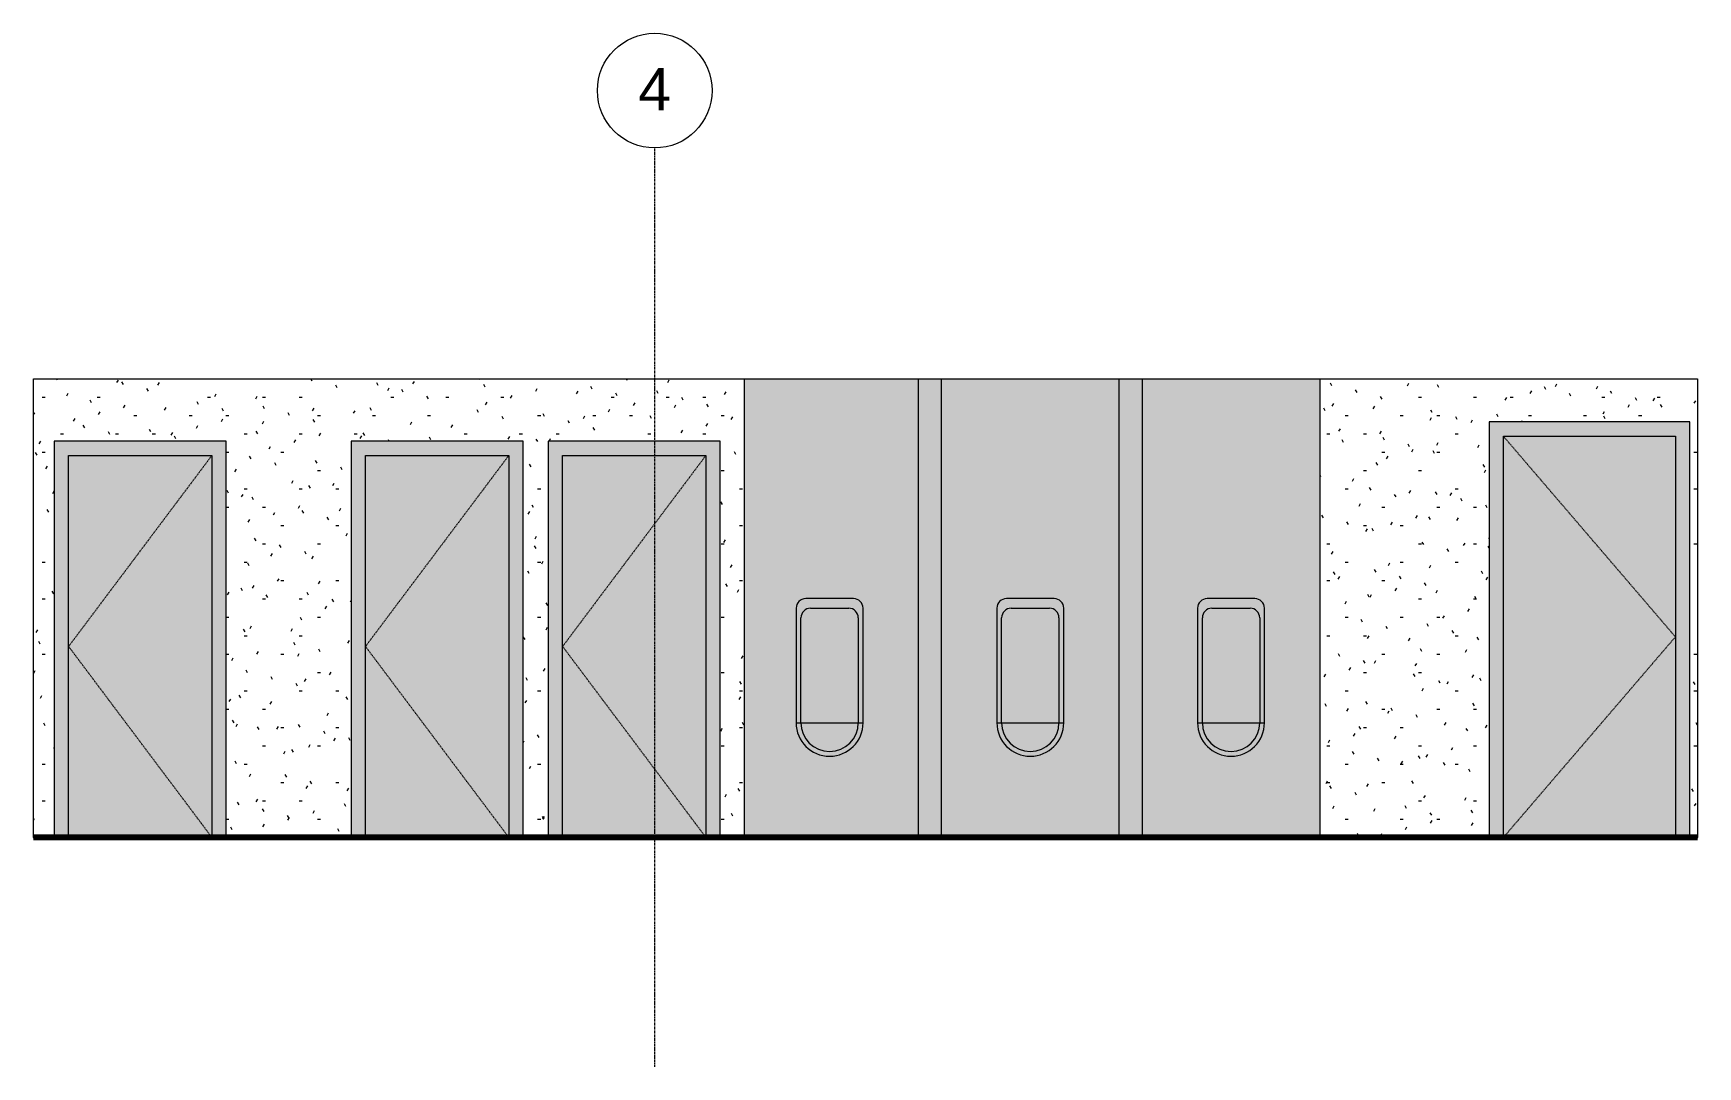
# Model space of a CAD drawing. Header units: inches. Extents: x -1667 to 6641, y -48 to 265.
# Drawn here: x 4997.6 to 5345.9, y -48 to 168.4 of the extents above; entities that cross this region are included whole.
import ezdxf

# ---------------------------------------------------------------- set-up
doc = ezdxf.new("R2010")
doc.units = ezdxf.units.IN
doc.header["$MEASUREMENT"] = 0
doc.linetypes.add('Dash 1_16_', pattern=[0.125, 0.0625, -0.0625])
doc.linetypes.add('Grid Line 1_2_', pattern=[0.875, 0.5, -0.125, 0.125, -0.125])
for name, color, linetype, lineweight in [('A-CLNG', 13, 'Continuous', 18), ('A-DOOR', 31, 'Continuous', 18), ('A-DOOR-FRAM', 31, 'Continuous', 9), ('A-WALL', 113, 'Continuous', 18), ('A-WALL-PATT', 111, 'Continuous', 18), ('C-TOPO', 7, 'Continuous', 9), ('I-WALL', 2, 'Continuous', 18), ('P-SANR-FIXT', 6, 'Continuous', 9), ('S-GRID', 1, 'Continuous', 9), ('S-GRID-IDEN', 1, 'Continuous', 9)]:
    doc.layers.add(name, color=color, linetype=linetype, lineweight=lineweight)
doc.styles.add('Arial', font='arial.ttf', dxfattribs={"height": 8.851796})
pattern_1 = [(0, (5210.658, 0), (15.36, 3.84), [0.634, -10.886, 0.634, -10.886, -61.44]), (0, (5210.658, 0), (15.36, 3.84), [-23.04, 0.634, -22.406, 0.634, -10.886, -26.88]), (0, (5210.658, 0), (15.36, 3.84), [-57.6, 0.634, -7.046, 0.634, -18.566]), (120, (5216.418, 1.92), (-11.00554, 11.38215), [0.634, -10.886, 0.634, -10.886, -61.44]), (120, (5216.418, 1.92), (-11.00554, 11.38215), [-23.04, 0.634, -22.406, 0.634, -10.886, -26.88]), (120, (5216.418, 1.92), (-11.00554, 11.38215), [-57.6, 0.634, -7.046, 0.634, -18.566]), (240, (5218.338, 9.6), (-4.35446, -15.22215), [0.634, -10.886, 0.634, -10.886, -61.44]), (240, (5218.338, 9.6), (-4.35446, -15.22215), [-23.04, 0.634, -22.406, 0.634, -10.886, -26.88]), (240, (5218.338, 9.6), (-4.35446, -15.22215), [-57.6, 0.634, -7.046, 0.634, -18.566])]

# ---------------------------------------------------------------- blocks, each defined once
blk = doc.blocks.new('Grid - Grid Head - Circle-50561-MEN - NORTH ELEVATION')
at = {"layer": 'S-GRID-IDEN', "color": 7}
blk.add_circle((895.39, 156.37), 12, dxfattribs=at)
blk = doc.blocks.new('Open Source Metal Building_Exterior_rvt-17-MEN - NORTH ELEVATION')
at = {"layer": 'C-TOPO', "color": 10, "lineweight": 80}
for p, q in [((898.67, 0), (765.36, 0)), ((1113.61, 0), (898.67, 0))]:
    blk.add_line(p, q, dxfattribs=at)
at = {"layer": 'C-TOPO'}
for p, q in [((765.36, 0), (898.67, 0)), ((898.67, 0), (1113.61, 0))]:
    blk.add_line(p, q, dxfattribs=at)
at = {"layer": 'S-GRID', "linetype": 'Grid Line 1_2_'}
blk.add_line((895.39, -48), (895.39, 144.38), dxfattribs=at)
at = {"layer": 'S-GRID-IDEN', "insert": (895.39, 161.09), "char_height": 8.85, "width": 8.208, "attachment_point": 2, "line_spacing_factor": 0.938532, "style": 'Arial', "bg_fill": 3, "box_fill_scale": 1.25, "bg_fill_color": 0, "bg_fill_transparency": 0}
blk.add_mtext('4', dxfattribs=at)
at = {"color": 90, "lineweight": 5}
blk.add_blockref('Grid - Grid Head - Circle-50561-MEN - NORTH ELEVATION', (0, 0), dxfattribs=at)
blk = doc.blocks.new('Single-Flush - 36_ x 84_-340240-MEN - NORTH ELEVATION')
at = {"layer": 'A-DOOR', "lineweight": 9}
blk.add_hatch(color=256, dxfattribs=at).paths.add_polyline_path([(1108.98, 0), (1108.98, 84), (1072.98, 84), (1072.98, 0)], flags=0)
at = {"layer": 'A-DOOR-FRAM'}
blk.add_hatch(color=256, dxfattribs=at).paths.add_polyline_path([(1111.98, 0), (1111.98, 87), (1069.98, 87), (1069.98, 0), (1072.98, 0), (1072.98, 84), (1108.98, 84), (1108.98, 0)], flags=0)
at = {"layer": 'A-DOOR', "linetype": 'Dash 1_16_', "lineweight": 9}
for p in [(1072.98, 84), (1072.98, 0)]:
    blk.add_line(p, (1108.98, 42), dxfattribs=at)
at = {"layer": 'A-DOOR-FRAM'}
for p, q in [((1069.98, 87), (1069.98, 0)), ((1111.98, 87), (1069.98, 87)), ((1072.98, 0), (1072.98, 84)), ((1072.98, 84), (1108.98, 84)), ((1108.98, 84), (1108.98, 0)), ((1111.98, 0), (1111.98, 87))]:
    blk.add_line(p, q, dxfattribs=at)
blk = doc.blocks.new('Urinal-Wall-3D - Urinal-Wall-3D-456486-MEN - NORTH ELEVATION')
at = {"layer": 'P-SANR-FIXT'}
for points in [[(1009.98, 24), (1009.98, 46), (1010.14, 46.77), (1010.57, 47.41), (1011.22, 47.85), (1011.98, 48), (1019.98, 48), (1020.75, 47.85), (1021.4, 47.41), (1021.83, 46.77), (1021.98, 46), (1021.98, 24), (1022.98, 24), (1022.98, 48.01), (1022.83, 48.77), (1022.4, 49.41), (1021.75, 49.85), (1020.98, 50), (1010.98, 50), (1010.22, 49.85), (1009.57, 49.41), (1009.14, 48.77), (1008.98, 48), (1008.98, 24), (1009.22, 24)], [(1015.68, 24), (1021.98, 24), (1021.98, 46), (1021.83, 46.77), (1021.4, 47.41), (1020.75, 47.85), (1019.98, 48), (1011.98, 48), (1011.18, 47.82), (1010.57, 47.41), (1010.14, 46.77), (1009.98, 46), (1009.98, 24), (1014.92, 24)], [(1015.98, 17), (1017.8, 17.24), (1019.48, 17.94), (1020.98, 19.11), (1022.05, 20.5), (1022.75, 22.19), (1022.98, 24), (1021.98, 24), (1021.74, 22.31), (1020.98, 20.7), (1019.85, 19.43), (1018.4, 18.52), (1016.84, 18.06), (1015.13, 18.06), (1013.49, 18.54), (1012.06, 19.47), (1010.94, 20.76), (1010.23, 22.31), (1009.98, 24), (1008.98, 24), (1009.22, 22.19), (1009.92, 20.5), (1011.03, 19.05), (1012.48, 17.94), (1014.17, 17.24), (1015.68, 17.04)], [(1016.84, 18.06), (1018.48, 18.54), (1019.91, 19.47), (1021.03, 20.76), (1021.74, 22.31), (1021.98, 24), (1009.98, 24), (1010.24, 22.28), (1010.94, 20.76), (1012.06, 19.47), (1013.49, 18.54), (1015.13, 18.06), (1015.98, 18.06)]]:
    blk.add_hatch(color=256, dxfattribs=at).paths.add_polyline_path(points, flags=0)
for p, q in [((1020.98, 50), (1010.98, 50)), ((1008.98, 48), (1008.98, 24)), ((1009.98, 24), (1009.98, 46)), ((1011.98, 48), (1019.98, 48)), ((1021.98, 46), (1021.98, 24)), ((1022.98, 24), (1022.98, 48)), ((1008.98, 24), (1009.98, 24)), ((1009.98, 24), (1015.98, 24)), ((1015.98, 24), (1021.98, 24)), ((1021.98, 24), (1022.98, 24))]:
    blk.add_line(p, q, dxfattribs=at)
for centre, radius, start, end in [((1010.98, 48), 2, 90, 180), ((1020.98, 48), 2, 360, 90), ((1011.98, 46), 2, 90, 180), ((1019.98, 46), 2, 0, 90), ((1015.98, 24), 7, 180, 0), ((1015.98, 24), 6, 180, 0)]:
    blk.add_arc(centre, radius, start, end, dxfattribs=at)
blk = doc.blocks.new('Single-Flush - 30_ x 80_-506644-MEN - NORTH ELEVATION')
at = {"layer": 'A-DOOR', "lineweight": 9}
blk.add_hatch(color=256, dxfattribs=at).paths.add_polyline_path([(802.73, 0), (802.73, 80), (772.73, 80), (772.73, 0)], flags=0)
at = {"layer": 'A-DOOR-FRAM'}
blk.add_hatch(color=256, dxfattribs=at).paths.add_polyline_path([(769.73, 0), (772.73, 0), (772.73, 80), (802.73, 80), (802.73, 0), (805.73, 0), (805.73, 83), (769.73, 83)], flags=0)
at = {"layer": 'A-DOOR', "linetype": 'Dash 1_16_', "lineweight": 9}
for p in [(802.73, 80), (802.73, 0)]:
    blk.add_line(p, (772.73, 40), dxfattribs=at)
at = {"layer": 'A-DOOR-FRAM'}
for p, q in [((805.73, 83), (769.73, 83)), ((769.73, 83), (769.73, 0)), ((805.73, 0), (805.73, 83)), ((772.73, 0), (772.73, 80)), ((772.73, 80), (802.73, 80)), ((802.73, 80), (802.73, 0))]:
    blk.add_line(p, q, dxfattribs=at)

msp = doc.modelspace()

# ---------------------------------------------------------------- hatches: boundary and pattern name
at = {"layer": 'A-CLNG'}
msp.add_hatch(color=256, dxfattribs=at).paths.add_polyline_path([(5258.83, 96), (5345.87, 96), (5345.87, 96.04), (4997.62, 96.04), (4997.62, 96), (5171.75, 96)], flags=0)
at = {"layer": 'A-WALL', "lineweight": 5}
h = msp.add_hatch(color=256, dxfattribs=at)
h.paths.add_polyline_path([(5224.87, 0), (5224.87, 96), (5187.62, 96), (5187.62, 0), (5215.29, 0)], flags=0)
h.paths.add_polyline_path([(5266.87, 0), (5266.87, 96), (5229.62, 96), (5229.62, 0), (5258.83, 0)], flags=0)
h.paths.add_polyline_path([(5146.37, 0), (5182.87, 0), (5182.87, 96), (5146.37, 96), (5146.37, 4.55)], flags=0)
h.paths.add_polyline_path([(5248.25, 17), (5246.43, 17.24), (5244.75, 17.94), (5243.3, 19.05), (5242.18, 20.5), (5241.48, 22.19), (5241.25, 24.14), (5241.25, 48.01), (5241.4, 48.77), (5241.83, 49.41), (5242.48, 49.85), (5243.25, 50), (5253.25, 50), (5254.01, 49.85), (5254.66, 49.41), (5255.09, 48.77), (5255.25, 48), (5255.25, 24), (5255.01, 22.19), (5254.31, 20.5), (5253.2, 19.05), (5251.75, 17.94), (5250.06, 17.24), (5249.1, 17.11)], flags=0)
h.paths.add_polyline_path([(5206.25, 17), (5204.41, 17.25), (5202.75, 17.94), (5201.3, 19.05), (5200.18, 20.5), (5199.48, 22.19), (5199.25, 24), (5199.25, 48.01), (5199.4, 48.77), (5199.83, 49.41), (5200.48, 49.85), (5201.25, 50), (5211.25, 50), (5212.01, 49.85), (5212.66, 49.41), (5213.09, 48.77), (5213.25, 48), (5213.25, 24), (5213.01, 22.19), (5212.31, 20.5), (5211.2, 19.05), (5209.75, 17.94), (5208.06, 17.24), (5207.1, 17.11)], flags=0)
h.paths.add_polyline_path([(5164.25, 17), (5162.43, 17.24), (5160.75, 17.94), (5159.3, 19.05), (5158.18, 20.5), (5157.48, 22.19), (5157.25, 24), (5157.25, 48.01), (5157.4, 48.77), (5157.83, 49.41), (5158.48, 49.85), (5159.25, 50), (5169.25, 50), (5170.01, 49.85), (5170.66, 49.41), (5171.09, 48.77), (5171.25, 48), (5171.25, 24), (5171.01, 22.19), (5170.31, 20.5), (5169.2, 19.05), (5167.75, 17.94), (5166.06, 17.24), (5165.1, 17.11)], flags=0)
at = {"layer": 'A-WALL-PATT', "lineweight": 9}
h = msp.add_hatch(dxfattribs=at)
h.set_pattern_fill('FP_31', color=256, style=0, pattern_type=2)
h.set_pattern_definition(pattern_1)
h.paths.add_polyline_path([(5141.37, 0), (5141.62, 0), (5141.62, 96), (4997.62, 96), (4997.62, 0), (5002, 0), (5002, 83), (5038, 83), (5038, 0), (5064.12, 0), (5064.12, 83), (5100.12, 83), (5100.12, 0), (5105.37, 0), (5105.37, 83), (5141.37, 83), (5141.37, 6.15)], flags=0)
h = msp.add_hatch(dxfattribs=at)
h.set_pattern_fill('FP_31', color=256, style=0, pattern_type=2)
h.set_pattern_definition(pattern_1)
h.paths.add_polyline_path([(5141.62, 0), (5146.37, 0), (5146.37, 96), (5141.62, 96), (5141.62, 24)], flags=0)
h = msp.add_hatch(dxfattribs=at)
h.set_pattern_fill('FP_31', color=256, style=0, pattern_type=2)
h.set_pattern_definition(pattern_1)
h.paths.add_polyline_path([(5271.62, 0), (5271.62, 96), (5266.87, 96), (5266.87, 0)], flags=0)
h = msp.add_hatch(dxfattribs=at)
h.set_pattern_fill('FP_31', color=256, style=0, pattern_type=2)
h.set_pattern_definition(pattern_1)
h.paths.add_polyline_path([(5344.25, 0), (5345.87, 0), (5345.87, 96), (5271.62, 96), (5271.62, 0), (5302.25, 0), (5302.25, 87), (5344.25, 87), (5344.25, 29.51)], flags=0)
at = {"layer": 'I-WALL', "lineweight": 5}
for points in [[(5187.62, 0), (5187.62, 96), (5182.87, 96), (5182.87, 0)], [(5224.87, 0), (5229.62, 0), (5229.62, 96), (5224.87, 96), (5224.87, 24)]]:
    msp.add_hatch(color=256, dxfattribs=at).paths.add_polyline_path(points, flags=0)
at = {"layer": 'I-WALL'}
msp.add_hatch(color=256, dxfattribs=at).paths.add_polyline_path([(5345.9, 0), (5345.9, 96.04), (5345.87, 96.04), (5345.87, 0)], flags=0)

# ---------------------------------------------------------------- linework, layer by layer
at = {"layer": 'A-CLNG'}
for p, q in [((4997.62, 96.04), (4997.62, 96)), ((4997.62, 96), (5345.87, 96)), ((5345.87, 96), (5345.87, 96.04))]:
    msp.add_line(p, q, dxfattribs=at)
at = {"layer": 'I-WALL'}
for p, q in [((4997.62, 0), (4997.62, 96)), ((5146.37, 96), (5146.37, 0)), ((5182.87, 0), (5182.87, 96)), ((5187.62, 96), (5187.62, 0)), ((5224.87, 0), (5224.87, 96)), ((5229.62, 96), (5229.62, 0)), ((5266.87, 0), (5266.87, 96)), ((5345.87, 96), (5345.87, 0)), ((4997.6, 0), (4997.62, 0)), ((5345.87, 0), (5345.9, 0))]:
    msp.add_line(p, q, dxfattribs=at)

# ---------------------------------------------------------------- block references
at = {"layer": 'A-DOOR', "lineweight": 9}
for name, p in [('Single-Flush - 36_ x 84_-340240-MEN - NORTH ELEVATION', (4232.26, 0)), ('Single-Flush - 30_ x 80_-506644-MEN - NORTH ELEVATION', (4232.26, 0)), ('Single-Flush - 30_ x 80_-506644-MEN - NORTH ELEVATION', (4294.39, 0)), ('Single-Flush - 30_ x 80_-506644-MEN - NORTH ELEVATION', (4335.64, 0))]:
    msp.add_blockref(name, p, dxfattribs=at)
at = {"layer": 'P-SANR-FIXT'}
for p in [(4148.26, 0), (4190.26, 0), (4232.26, 0)]:
    msp.add_blockref('Urinal-Wall-3D - Urinal-Wall-3D-456486-MEN - NORTH ELEVATION', p, dxfattribs=at)

# ---------------------------------------------------------------- next in the draw order: block references
at = {"color": 90, "lineweight": 5}
msp.add_blockref('Open Source Metal Building_Exterior_rvt-17-MEN - NORTH ELEVATION', (4232.26, 0), dxfattribs=at)

doc.saveas('drawing.dxf')
